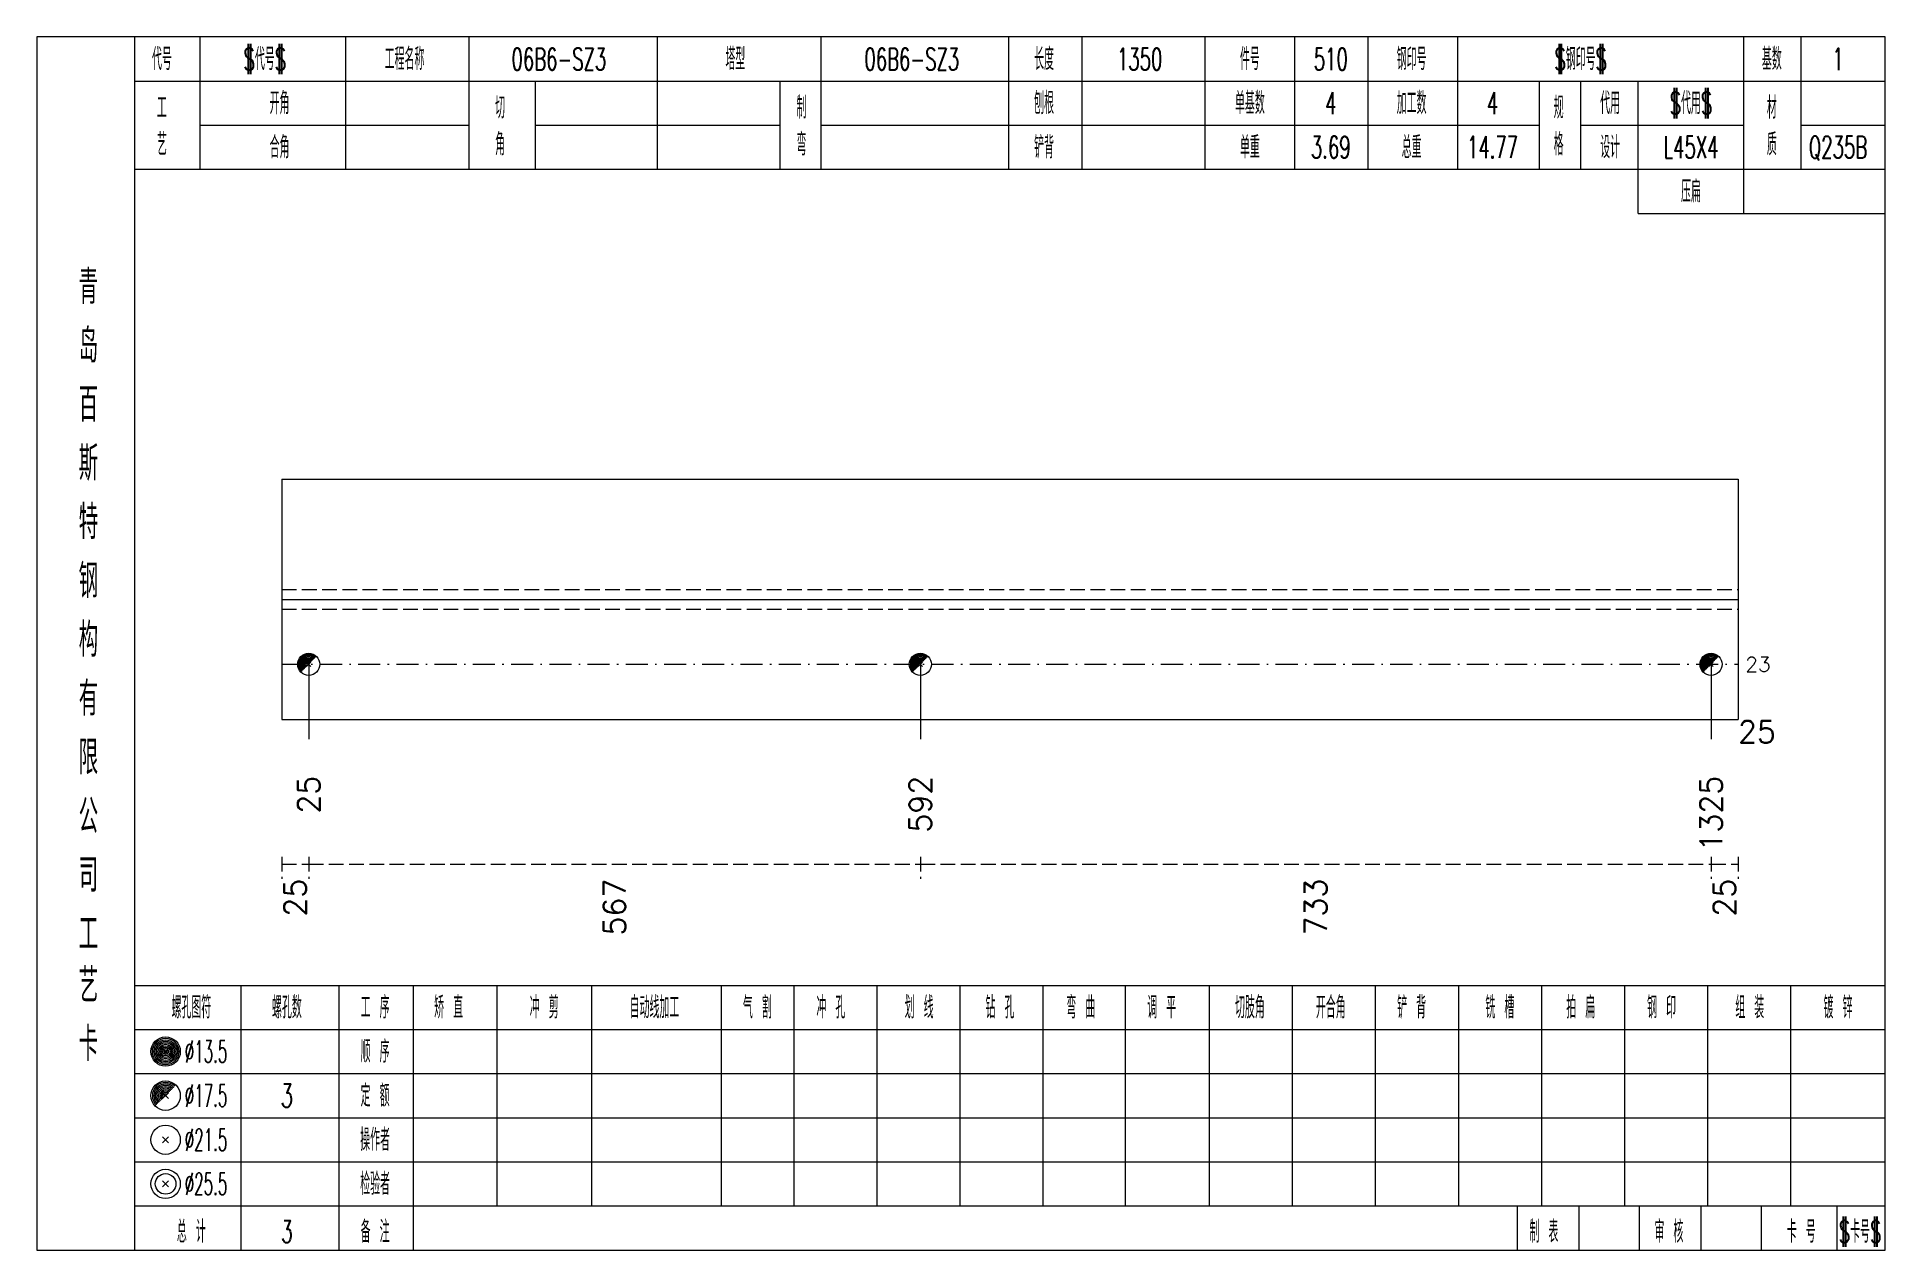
# Model space of a CAD drawing. Extents: x -533 to 8774, y 0 to 7979.
# Drawn here: x 4568.2 to 4819.6, y 4554.4 to 4719.4 of the extents above; entities that cross this region are included whole.
import ezdxf
from ezdxf.enums import TextEntityAlignment as Align

# ---------------------------------------------------------------- set-up
doc = ezdxf.new("R2010")
doc.units = 0
doc.header["$MEASUREMENT"] = 0
doc.linetypes.add('一点画线', pattern=[5.2, 3, -1, 0.2, -1])
doc.linetypes.add('虚线', pattern=[2.75, 2, -0.75])
doc.layers.get('0').update_dxf_attribs({"linetype": 'CONTINUOUS', "lineweight": 25})
for name, color, linetype, lineweight in [('1', 7, 'CONTINUOUS', 25), ('4', 7, 'CONTINUOUS', 25), ('5', 7, 'CONTINUOUS', 25)]:
    doc.layers.add(name, color=color, linetype=linetype, lineweight=lineweight)
doc.styles.get("Standard").update_dxf_attribs({"font": 'simplex.shx', "width": 0.7, "height": 3, "bigfont": 'gbhzfs.shx'})

msp = doc.modelspace()

# ---------------------------------------------------------------- texts
at = {"color": 7, "linetype": 'Continuous', "lineweight": 13}
msp.add_text('23', height=2, dxfattribs=at).set_placement((4800.6, 4634.02), align=Align.MIDDLE_LEFT)
at = {"color": 8, "linetype": 'Continuous', "lineweight": 9}
for s, p in [('25', (4603.33, 4604.85)), ('567', (4646.77, 4604.85)), ('733', (4742.15, 4604.85)), ('25', (4797.77, 4604.85))]:
    msp.add_text(s, height=3, rotation=90, dxfattribs=at).set_placement(p, align=Align.MIDDLE_RIGHT)
at = {"layer": '1', "color": 7, "linetype": 'Continuous', "lineweight": 13}
msp.add_text('25', height=3, dxfattribs=at).set_placement((4799.6, 4624.85), align=Align.MIDDLE_LEFT)
for s, p in [('25', (4605.17, 4618.85)), ('592', (4688.37, 4618.85)), ('1325', (4795.93, 4618.85))]:
    msp.add_text(s, height=3, rotation=90, dxfattribs=at).set_placement(p, align=Align.MIDDLE_RIGHT)
at = {"layer": '4', "color": 1, "linetype": 'Continuous', "lineweight": 13}
for s, height, width, p in [('代号', 3, 0.6, (4585.2, 4716.35)), ('$代号$', 3, 0.6, (4599.2, 4716.35)), ('工程名称', 3, 0.6, (4618.2, 4716.35)), ('06B6-SZ3', 3, 0.6, (4639.2, 4716.35)), ('塔型', 3, 0.6, (4663.2, 4716.35)), ('06B6-SZ3', 3, 0.6, (4687.2, 4716.35)), ('长度', 3, 0.6, (4705.2, 4716.35)), ('1350', 3, 0.6, (4718.2, 4716.35)), ('件号', 3, 0.6, (4733.2, 4716.35)), ('510', 3, 0.6, (4744.2, 4716.35)), ('钢印号', 3, 0.6, (4755.2, 4716.35)), ('$钢印号$', 3, 0.6, (4778.2, 4716.35)), ('基数', 3, 0.6, (4804.2, 4716.35)), ('1', 3, 0.6, (4813.2, 4716.35)), ('开角', 3, 0.6, (4601.2, 4710.35)), ('切', 3, 0.6, (4631.2, 4709.75)), ('制', 3, 0.6, (4672.2, 4709.75)), ('刨根', 3, 0.6, (4705.2, 4710.35)), ('单基数', 3, 0.6, (4733.2, 4710.35)), ('4', 3, 0.6, (4744.2, 4710.35)), ('加工数', 3, 0.6, (4755.2, 4710.35)), ('4', 3, 0.6, (4766.2, 4710.35)), ('规', 3, 0.6, (4775.2, 4709.75)), ('代用', 3, 0.6, (4782.2, 4710.35)), ('$代用$', 3, 0.6, (4793.2, 4710.35)), ('材', 3, 0.6, (4804.2, 4709.75)), ('工', 3, 0.6, (4585.2, 4709.75)), ('艺', 3, 0.6, (4585.2, 4704.75)), ('角', 3, 0.6, (4631.2, 4704.75)), ('弯', 3, 0.6, (4672.2, 4704.75)), ('格', 3, 0.6, (4775.2, 4704.75)), ('质', 3, 0.6, (4804.2, 4704.75)), ('合角', 3, 0.6, (4601.2, 4704.35)), ('铲背', 3, 0.6, (4705.2, 4704.35)), ('单重', 3, 0.6, (4733.2, 4704.35)), ('3.69', 3, 0.6, (4744.2, 4704.35)), ('总重', 3, 0.6, (4755.2, 4704.35)), ('14.77', 3, 0.6, (4766.2, 4704.35)), ('设计', 3, 0.6, (4782.2, 4704.35)), ('L45X4', 3, 0.6, (4793.2, 4704.35)), ('Q235B', 3, 0.6, (4813.2, 4704.35)), ('压扁', 3, 0.6, (4793.2, 4698.35)), ('青', 4.6, 0.8, (4575.2, 4685.35)), ('岛', 4.6, 0.8, (4575.2, 4677.35)), ('百', 4.6, 0.8, (4575.2, 4669.35)), ('斯', 4.6, 0.8, (4575.2, 4661.35)), ('特', 4.6, 0.8, (4575.2, 4653.35)), ('钢', 4.6, 0.8, (4575.2, 4645.35)), ('构', 4.6, 0.8, (4575.2, 4637.35)), ('有', 4.6, 0.8, (4575.2, 4629.35)), ('限', 4.6, 0.8, (4575.2, 4621.35)), ('公', 4.6, 0.8, (4575.2, 4613.35)), ('司', 4.6, 0.8, (4575.2, 4605.35)), ('工', 4.6, 0.8, (4575.2, 4597.35)), ('艺', 4.6, 0.8, (4575.2, 4590.35)), ('螺孔图符', 3, 0.6, (4589.2, 4587.35)), ('螺孔数', 3, 0.6, (4602.2, 4587.35)), ('工 序', 3, 0.6, (4614.2, 4587.35)), ('矫 直', 3, 0.6, (4624.2, 4587.35)), ('冲 剪', 3, 0.6, (4637.2, 4587.35)), ('自动线加工', 3, 0.6, (4652.2, 4587.35)), ('气 割', 3, 0.6, (4666.2, 4587.35)), ('冲 孔', 3, 0.6, (4676.2, 4587.35)), ('划 线', 3, 0.6, (4688.2, 4587.35)), ('钻 孔', 3, 0.6, (4699.2, 4587.35)), ('弯 曲', 3, 0.6, (4710.2, 4587.35)), ('调 平', 3, 0.6, (4721.2, 4587.35)), ('切肢角', 3, 0.6, (4733.2, 4587.35)), ('开合角', 3, 0.6, (4744.2, 4587.35)), ('铲 背', 3, 0.6, (4755.2, 4587.35)), ('铣 槽', 3, 0.6, (4767.2, 4587.35)), ('拍 扁', 3, 0.6, (4778.2, 4587.35)), ('钢 印', 3, 0.6, (4789.2, 4587.35)), ('组 装', 3, 0.6, (4801.2, 4587.35)), ('镀 锌', 3, 0.6, (4813.2, 4587.35)), ('卡', 4.6, 0.8, (4575.2, 4582.35)), ('顺 序', 3, 0.6, (4614.2, 4581.35)), ('%%C13.5', 3, 0.5, (4591.2, 4581.35)), ('%%C17.5', 3, 0.5, (4591.2, 4575.35)), ('3', 3.2, 0.6, (4602.2, 4575.35)), ('定 额', 3, 0.6, (4614.2, 4575.35)), ('%%C21.5', 3, 0.5, (4591.2, 4569.35)), ('操作者', 3, 0.6, (4614.2, 4569.35)), ('%%C25.5', 3, 0.5, (4591.2, 4563.35)), ('检验者', 3, 0.6, (4614.2, 4563.35)), ('总 计', 3, 0.6, (4589.2, 4556.85)), ('3', 3, 0.6, (4602.2, 4556.85)), ('备 注', 3, 0.6, (4614.2, 4556.85)), ('制 表', 3, 0.6, (4773.2, 4556.85)), ('审 核', 3, 0.6, (4790.2, 4556.85)), ('卡 号', 3, 0.6, (4808.2, 4556.85)), ('$卡号$', 3, 0.6, (4816.2, 4556.85))]:
    msp.add_text(s, height=height, dxfattribs=dict(at, width=width)).set_placement(p, align=Align.MIDDLE_CENTER)

# ---------------------------------------------------------------- blocks, each defined once
blk = doc.blocks.new('孔17.5')
at = {"layer": '5', "color": 7, "linetype": 'Continuous', "lineweight": 0}
for p, q in [((-0.2, -0.2), (0.2, 0.2)), ((-0.2, 0.2), (0.2, -0.2))]:
    blk.add_line(p, q, dxfattribs=at)
at = {"layer": '5', "color": 7, "linetype": 'Continuous', "lineweight": 13}
blk.add_circle((0, 0), 1, dxfattribs=at)
for radius in [0.9, 0.8, 0.7, 0.6, 0.5, 0.4, 0.3, 0.2, 0.1]:
    blk.add_arc((0, 0), radius, 45, 225, dxfattribs=at)

# ---------------------------------------------------------------- linework, layer by layer
at = {"color": 7, "linetype": 'Continuous', "lineweight": 18}
for p, q in [((4601.5, 4659.19), (4601.5, 4626.52)), ((4601.5, 4659.19), (4799.6, 4659.19)), ((4799.6, 4659.19), (4799.6, 4626.52)), ((4601.5, 4642.85), (4799.6, 4642.85))]:
    msp.add_line(p, q, dxfattribs=at)
at = {"color": 1, "linetype": '虚线', "lineweight": 18}
for p, q in [((4601.5, 4644.19), (4799.6, 4644.19)), ((4601.5, 4641.52), (4799.6, 4641.52))]:
    msp.add_line(p, q, dxfattribs=at)
at = {"color": 3, "linetype": '一点画线', "lineweight": 13}
msp.add_line((4601.5, 4634.02), (4799.6, 4634.02), dxfattribs=at)
at = {"color": 7, "linetype": 'Continuous', "lineweight": 13}
for p, q in [((4605.17, 4634.02), (4605.17, 4623.85)), ((4688.37, 4634.02), (4688.37, 4623.85)), ((4795.93, 4634.02), (4795.93, 4623.85))]:
    msp.add_line(p, q, dxfattribs=at)
at = {"color": 8, "linetype": '虚线', "lineweight": 9}
for p, q in [((4601.5, 4607.85), (4601.5, 4604.85)), ((4601.5, 4606.85), (4605.17, 4606.85)), ((4605.17, 4607.85), (4605.17, 4604.85)), ((4605.17, 4607.85), (4605.17, 4604.85)), ((4605.17, 4606.85), (4688.37, 4606.85)), ((4688.37, 4607.85), (4688.37, 4604.85)), ((4688.37, 4607.85), (4688.37, 4604.85)), ((4688.37, 4606.85), (4795.93, 4606.85)), ((4795.93, 4607.85), (4795.93, 4604.85)), ((4795.93, 4607.85), (4795.93, 4604.85)), ((4795.93, 4606.85), (4799.6, 4606.85)), ((4799.6, 4607.85), (4799.6, 4604.85))]:
    msp.add_line(p, q, dxfattribs=at)
at = {"layer": '1', "color": 7, "linetype": 'Continuous', "lineweight": 18}
msp.add_line((4601.5, 4626.52), (4799.6, 4626.52), dxfattribs=at)
at = {"layer": '4', "color": 1, "linetype": 'Continuous', "lineweight": 18}
for p, q in [((4581.5, 4554.35), (4581.5, 4719.35)), ((4590.4, 4701.35), (4590.4, 4719.35)), ((4610.2, 4701.35), (4610.2, 4719.35)), ((4627, 4701.35), (4627, 4719.35)), ((4652.6, 4701.35), (4652.6, 4719.35)), ((4674.9, 4701.35), (4674.9, 4719.35)), ((4700.4, 4701.35), (4700.4, 4719.35)), ((4710.4, 4701.35), (4710.4, 4719.35)), ((4727.1, 4701.35), (4727.1, 4719.35)), ((4739.3, 4701.35), (4739.3, 4719.35)), ((4749.3, 4701.35), (4749.3, 4719.35)), ((4761.5, 4701.35), (4761.5, 4719.35)), ((4800.4, 4695.35), (4800.4, 4719.35)), ((4808.2, 4701.35), (4808.2, 4719.35)), ((4581.5, 4713.35), (4819.6, 4713.35)), ((4636, 4701.35), (4636, 4713.35)), ((4669.3, 4701.35), (4669.3, 4713.35)), ((4772.6, 4701.35), (4772.6, 4713.35)), ((4778.2, 4701.35), (4778.2, 4713.35)), ((4786, 4695.35), (4786, 4713.35)), ((4590.4, 4707.35), (4627, 4707.35)), ((4636, 4707.35), (4669.3, 4707.35)), ((4674.9, 4707.35), (4772.6, 4707.35)), ((4778.2, 4707.35), (4800.4, 4707.35)), ((4808.2, 4707.35), (4819.6, 4707.35)), ((4581.5, 4701.35), (4819.6, 4701.35)), ((4786, 4695.35), (4819.6, 4695.35)), ((4581.5, 4590.35), (4819.6, 4590.35)), ((4596, 4554.35), (4596, 4590.35)), ((4609.3, 4554.35), (4609.3, 4590.35)), ((4619.4, 4554.35), (4619.4, 4590.35)), ((4630.8, 4560.35), (4630.8, 4590.35)), ((4643.7, 4560.35), (4643.7, 4590.35)), ((4661.3, 4560.35), (4661.3, 4590.35)), ((4671.2, 4560.35), (4671.2, 4590.35)), ((4682.5, 4560.35), (4682.5, 4590.35)), ((4693.8, 4560.35), (4693.8, 4590.35)), ((4705.1, 4560.35), (4705.1, 4590.35)), ((4716.3, 4560.35), (4716.3, 4590.35)), ((4727.7, 4560.35), (4727.7, 4590.35)), ((4739, 4560.35), (4739, 4590.35)), ((4750.3, 4560.35), (4750.3, 4590.35)), ((4761.6, 4560.35), (4761.6, 4590.35)), ((4772.9, 4560.35), (4772.9, 4590.35)), ((4784.2, 4560.35), (4784.2, 4590.35)), ((4795.5, 4560.35), (4795.5, 4590.35)), ((4806.8, 4560.35), (4806.8, 4590.35)), ((4581.5, 4584.35), (4819.6, 4584.35)), ((4581.5, 4578.35), (4819.6, 4578.35)), ((4581.5, 4572.35), (4819.6, 4572.35)), ((4581.5, 4566.35), (4819.6, 4566.35)), ((4581.5, 4560.35), (4819.6, 4560.35)), ((4769.6, 4554.35), (4769.6, 4560.35)), ((4778, 4554.35), (4778, 4560.35)), ((4786.2, 4554.35), (4786.2, 4560.35)), ((4794.6, 4554.35), (4794.6, 4560.35)), ((4802.8, 4554.35), (4802.8, 4560.35)), ((4813.1, 4554.35), (4813.1, 4560.35))]:
    msp.add_line(p, q, dxfattribs=at)
at = {"layer": '4', "color": 7, "linetype": 'Continuous', "lineweight": 13}
for p, q in [((4585.5, 4581.15), (4585.9, 4581.55)), ((4585.9, 4581.15), (4585.5, 4581.55)), ((4585.3, 4568.95), (4586.1, 4569.75)), ((4586.1, 4568.95), (4585.3, 4569.75)), ((4585.3, 4562.95), (4586.1, 4563.75)), ((4586.1, 4562.95), (4585.3, 4563.75))]:
    msp.add_line(p, q, dxfattribs=at)
at = {"layer": '4', "color": 7, "linetype": 'Continuous', "lineweight": 0}
for p, q in [((4585.3, 4574.95), (4586.1, 4575.75)), ((4585.3, 4575.75), (4586.1, 4574.95))]:
    msp.add_line(p, q, dxfattribs=at)
at = {"layer": '4', "color": 1, "linetype": 'Continuous', "lineweight": 18}
msp.add_lwpolyline([(4568.2, 4719.35), (4568.2, 4554.35), (4819.6, 4554.35), (4819.6, 4719.35)], close=True, dxfattribs=at)
at = {"layer": '4', "color": 7, "linetype": 'Continuous', "lineweight": 13}
for centre, radius in [((4585.7, 4581.35), 2), ((4585.7, 4581.35), 1.8), ((4585.7, 4581.35), 1.6), ((4585.7, 4581.35), 1.4), ((4585.7, 4581.35), 1.2), ((4585.7, 4581.35), 1), ((4585.7, 4581.35), 0.8), ((4585.7, 4581.35), 0.6), ((4585.7, 4581.35), 0.4), ((4585.7, 4581.35), 0.2), ((4585.7, 4575.35), 2), ((4585.7, 4569.35), 2), ((4585.7, 4563.35), 2), ((4585.7, 4563.35), 1.4)]:
    msp.add_circle(centre, radius, dxfattribs=at)
for radius in [1.8, 1.6, 1.4, 1.2, 1, 0.8, 0.6, 0.4, 0.2]:
    msp.add_arc((4585.7, 4575.35), radius, 45, 225, dxfattribs=at)

# ---------------------------------------------------------------- block references
at = {"layer": '1', "color": 7, "linetype": 'Continuous', "lineweight": 13, "xscale": 1.5, "yscale": 1.5, "zscale": 1.5}
for p in [(4605.17, 4634.02), (4688.37, 4634.02), (4795.93, 4634.02)]:
    msp.add_blockref('孔17.5', p, dxfattribs=at)

msp.set_redraw_order([(e.dxf.handle, doc.entitydb.next_handle()) for e in msp.query("TEXT MTEXT ATTDEF DIMENSION ARC_DIMENSION")])  # texts and dimensions are drawn at this point

doc.saveas('drawing.dxf')
